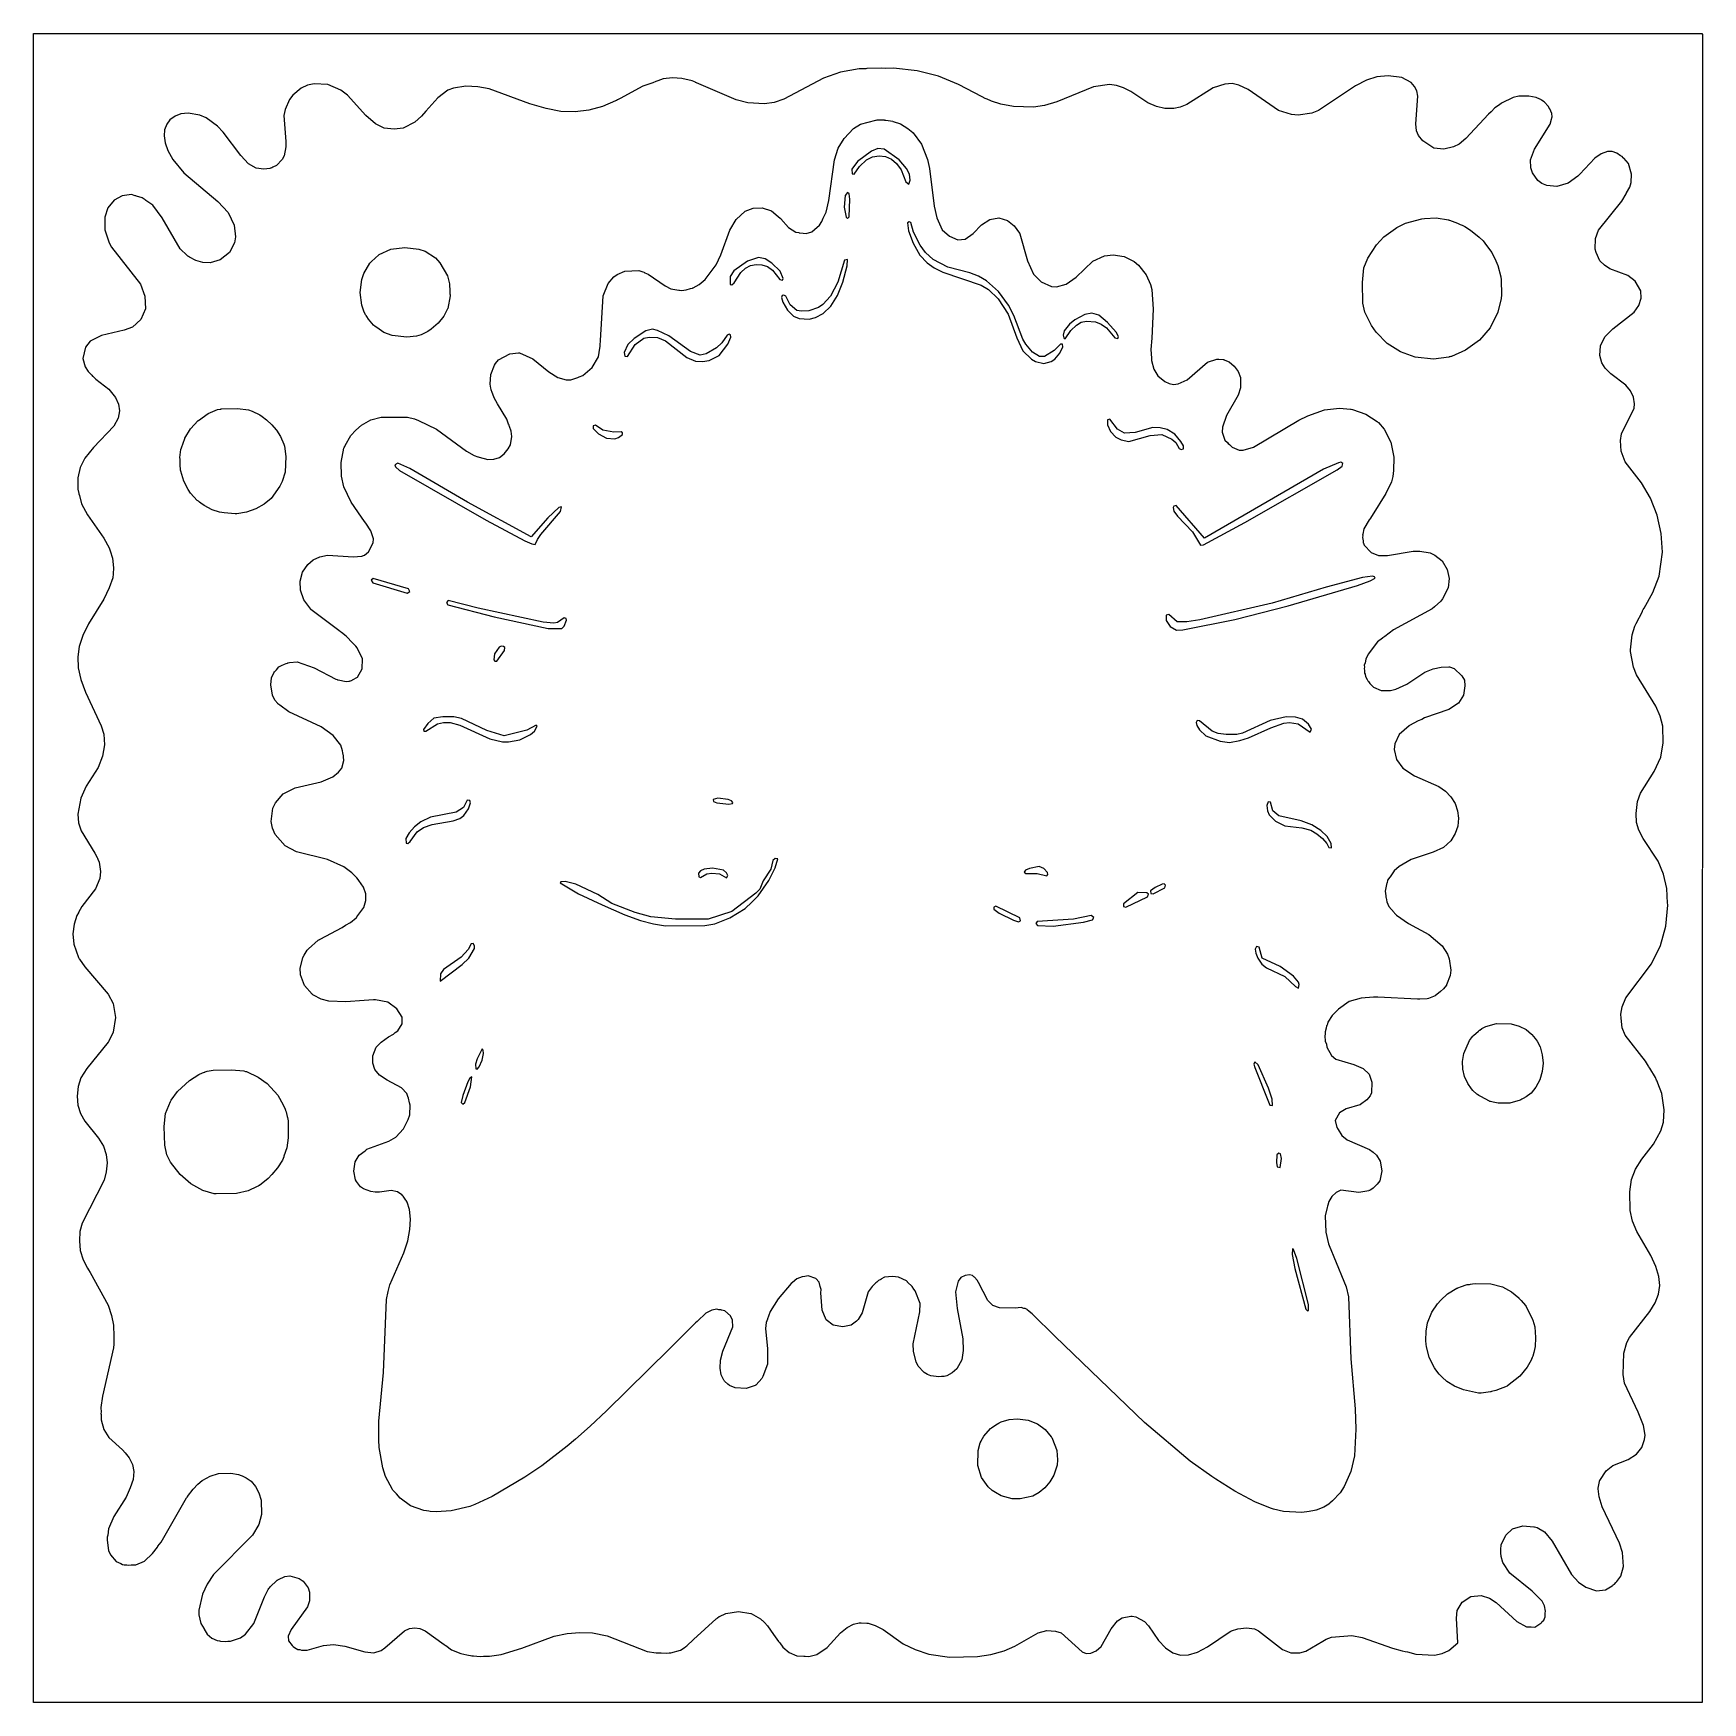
# Model space of a CAD drawing. Header units: millimetres. Extents: x 0 to 300, y 0 to 300.
import ezdxf

# ---------------------------------------------------------------- set-up
doc = ezdxf.new("R2010")
doc.units = ezdxf.units.MM
doc.layers.add('CUT', color=7, linetype='CONTINUOUS')

msp = doc.modelspace()

# ---------------------------------------------------------------- linework, layer by layer
at = {"layer": 'CUT'}
for points in [[(0, 0), (0, 299.9382), (299.8559, 299.9836), (300, 299.7807), (299.9382, 0)], [(200.3896, 13.8084), (202.2208, 11.1368), (203.4803, 9.8211), (204.7623, 8.9571), (206.1699, 8.5539), (207.6286, 8.5864), (209.2316, 9.0648), (211.0367, 10.0274), (215.0963, 12.7899), (215.1441, 12.8096), (215.1911, 12.8289), (215.2518, 12.8539), (215.3108, 12.8782), (216.4836, 13.2607), (218.0413, 13.4372), (219.4453, 13.2298), (220.2012, 12.9029), (224.491, 9.5549), (225.9718, 8.9257), (227.6353, 8.9273), (228.6971, 9.229), (231.733, 11.0421), (232.3689, 11.3751), (233.331, 11.76), (236.96, 12.0332), (238.8313, 11.7048), (244.2396, 9.7667), (246.0306, 9.3279), (246.5353, 9.1579), (246.9578, 9.1007), (248.481, 8.7276), (251.8271, 8.55), (253.1636, 8.8271), (254.3661, 9.3412), (256.0022, 10.755), (255.7461, 15.1675), (255.8733, 16.5408), (256.7664, 18.0506), (258.3164, 19.0443), (260.2007, 19.2318), (261.7114, 18.7924), (262.9159, 17.9767), (266.6224, 14.5856), (268.3681, 13.6372), (268.9433, 13.6157), (269.1188, 13.5905), (269.1947, 13.6063), (269.8357, 13.5822), (270.3707, 13.9204), (270.7645, 14.131), (270.8608, 14.2301), (270.9802, 14.3056), (271.1177, 14.4946), (271.4524, 14.839), (271.6768, 15.4028), (271.7033, 16.0486), (271.779, 16.4573), (271.5876, 17.3996), (271.1425, 18.2476), (269.3888, 20.0107), (265.35, 23.2596), (264.1144, 25.2069), (263.7671, 26.2382), (263.7403, 26.9256), (263.7393, 26.9507), (263.7322, 27.1318), (263.7161, 27.5453), (263.7658, 28.3581), (264.606, 30.1046), (265.8205, 31.2409), (267.6768, 31.7516), (269.6599, 31.606), (269.7086, 31.5955), (269.7747, 31.5812), (269.813, 31.573), (270.2868, 31.4707), (271.5754, 30.7067), (272.937, 29.0415), (276.4519, 23.0527), (277.6729, 21.6562), (279.0163, 20.7196), (280.944, 20.0843), (282.57, 20.2456), (283.736, 20.9998), (283.8775, 21.0657), (283.9537, 21.1406), (284.1579, 21.2727), (284.4073, 21.5861), (284.5242, 21.7009), (284.5703, 21.7909), (285.3053, 22.7148), (285.7702, 24.4431), (285.6217, 26.9849), (285.0511, 28.661), (281.948, 35.1618), (281.3874, 36.9608), (281.2434, 38.4413), (281.2418, 38.5471), (281.4647, 39.7415), (281.4706, 39.7652), (281.4807, 39.8064), (281.4958, 39.8677), (281.5101, 39.9259), (282.641, 41.6724), (283.8443, 42.623), (286.6407, 43.7139), (288.1041, 44.6229), (289.0682, 45.865), (289.4965, 47.0781), (289.5154, 47.125), (289.516, 47.1334), (289.575, 47.3005), (289.6551, 48.0642), (289.3667, 49.7717), (288.4166, 52.1868), (285.9435, 57.4092), (285.742, 58.9532), (285.8271, 62.7745), (286.3638, 64.7046), (286.8577, 65.636), (290.5036, 70.2757), (291.4937, 71.8462), (292.0636, 73.385), (292.2896, 74.9332), (292.1202, 76.5683), (291.5929, 78.3463), (290.6695, 80.3325), (288.1691, 84.6359), (287.3932, 86.5095), (286.9981, 88.4201), (286.91, 91.7935), (287.2161, 94.0074), (287.9081, 95.8592), (289.052, 97.6479), (291.1658, 100.3505), (292.4809, 102.7799), (292.9434, 104.3437), (293.0838, 106.5479), (292.6574, 109.4511), (291.9301, 111.3424), (291.8212, 111.7075), (291.7236, 111.8795), (291.5354, 112.3689), (290.5165, 114.0065), (290.3616, 114.2794), (290.2998, 114.3547), (289.7104, 115.302), (286.0714, 119.97), (285.5678, 121.2524), (285.3385, 122.9833), (285.3116, 123.7279), (285.5229, 125.064), (286.2275, 126.6487), (290.7962, 132.7742), (292.4488, 136.0736), (293.4055, 139.512), (293.7272, 143.3407), (293.7239, 143.3966), (293.7271, 143.4275), (293.7086, 143.6565), (293.551, 146.3315), (292.999, 148.9011), (292.0171, 151.2317), (289.3048, 155.3132), (288.5424, 156.7791), (288.1466, 158.1636), (288.0517, 159.7573), (288.2877, 161.9703), (288.855, 163.417), (291.3074, 167.3261), (292.5141, 169.8915), (292.9378, 172.5038), (292.8259, 175.4903), (292.3707, 177.2961), (291.5655, 179.0875), (288.1202, 184.6951), (287.5568, 186.0992), (287.0392, 188.8755), (287.0413, 188.9158), (287.0429, 188.9465), (287.0465, 189.0159), (287.056, 189.1978), (287.3501, 191.8968), (287.8372, 193.4252), (288.0524, 193.9309), (289.1777, 196.1107), (289.2214, 196.1955), (289.3417, 196.4284), (289.4869, 196.7097), (291.0808, 199.5024), (292.2186, 202.4252), (292.8197, 206.7502), (292.5608, 210.0918), (291.8383, 213.4235), (290.6547, 216.4319), (289.0064, 219.2128), (286.1004, 223.002), (285.3332, 224.874), (285.243, 226.8021), (285.4498, 228.0468), (287.6729, 232.6473), (287.7852, 233.4251), (287.5916, 234.6159), (287.0131, 235.7499), (286.1781, 236.7596), (283.4822, 238.8162), (282.5055, 239.8219), (281.8881, 240.7594), (281.5257, 242.116), (281.6207, 243.8056), (282.4328, 245.4504), (283.8434, 246.8897), (287.6854, 249.8538), (288.523, 251.0979), (288.9841, 252.3885), (288.872, 253.6903), (287.8844, 255.4799), (286.5625, 256.4822), (283.3395, 257.7001), (282.3659, 258.338), (281.5531, 259.1295), (280.8604, 260.6155), (280.683, 261.2115), (280.7364, 263.1437), (281.2793, 264.6126), (285.4952, 269.8445), (286.2448, 271.1762), (286.3029, 271.2673), (286.3198, 271.3094), (286.9132, 272.3637), (287.1513, 273.1795), (287.2301, 274.6625), (286.6563, 276.6047), (285.8331, 277.546), (285.7434, 277.6099), (285.5276, 277.8507), (285.2378, 277.9699), (284.5806, 278.438), (283.7453, 278.7544), (282.9162, 278.7421), (281.7807, 278.347), (280.6182, 277.5704), (277.9055, 274.6754), (277.5676, 274.324), (275.8485, 273.0424), (273.8265, 272.4839), (271.9943, 272.6318), (271.1032, 273.0242), (270.3929, 273.5291), (269.441, 274.9269), (269.1527, 275.8423), (269.0652, 277.2462), (269.7834, 279.1643), (272.5793, 283.673), (272.7645, 284.3116), (272.7885, 284.3765), (272.7894, 284.3976), (272.9682, 285.0139), (272.9052, 285.5902), (272.5128, 286.4134), (272.5072, 286.4311), (272.499, 286.4425), (272.3206, 286.8167), (271.5472, 287.7029), (271.0397, 287.9808), (270.9046, 288.0819), (270.7182, 288.1568), (270.1138, 288.4877), (268.7681, 288.7255), (266.9608, 288.6979), (265.9294, 288.4743), (263.8422, 287.461), (263.4928, 287.1632), (262.6491, 286.6177), (261.9931, 285.8848), (261.5245, 285.4854), (257.4591, 281.0699), (256.2717, 280.0703), (255.2145, 279.6082), (253.5102, 279.189), (251.697, 279.3744), (249.7019, 280.6999), (248.9434, 281.6349), (248.5521, 282.4813), (248.4311, 283.7108), (248.8371, 288.7104), (248.6477, 289.6353), (248.2293, 290.4522), (247.6102, 291.1447), (245.9529, 292.0515), (243.484, 292.3801), (241.464, 292.1763), (239.6045, 291.6003), (237.593, 290.5346), (230.9908, 286.1229), (229.7393, 285.6537), (227.3375, 285.301), (226.1377, 285.3967), (223.7693, 286.1541), (218.326, 289.8704), (216.6383, 290.6883), (215.4618, 290.9482), (214.1157, 290.8848), (212.0221, 290.2134), (207.318, 287.2058), (206.1208, 286.7231), (204.9355, 286.5043), (203.3569, 286.5049), (201.8507, 286.8412), (200.2998, 287.5307), (197.2296, 289.5582), (195.9151, 290.2188), (194.6635, 290.6291), (193.3865, 290.7991), (190.5358, 290.3645), (183.921, 287.7109), (181.7171, 286.9995), (179.7199, 286.7345), (176.1265, 286.854), (173.8958, 287.2355), (172.1858, 287.7823), (172.0528, 287.8443), (171.4198, 288.1396), (171.0594, 288.3077), (170.5311, 288.5542), (166.2788, 290.7713), (162.6456, 292.3094), (158.8111, 293.2605), (154.5998, 293.7286), (153.1275, 293.701), (152.4701, 293.7566), (149.7913, 293.6673), (149.6156, 293.6353), (148.4279, 293.6131), (145.0316, 292.9984), (142.0216, 291.9537), (134.8776, 288.1325), (133.1103, 287.5844), (131.3868, 287.3489), (128.4188, 287.4955), (126.3301, 288.0582), (119.1504, 291.1265), (119.0184, 291.1871), (118.9959, 291.1925), (118.3708, 291.4596), (116.5465, 291.8884), (114.8603, 291.9992), (113.2034, 291.8043), (112.2097, 291.4438), (111.8928, 291.3629), (111.31, 291.1175), (109.552, 290.4798), (105.4586, 288.2716), (105.0867, 288.0785), (104.9788, 288.0225), (104.8035, 287.9314), (104.632, 287.8424), (102.2789, 286.8443), (99.8223, 286.189), (97.3652, 285.8864), (94.8167, 285.9752), (92.147, 286.4731), (89.1978, 287.307), (81.9294, 290.0422), (79.8749, 290.3921), (77.7065, 290.4776), (75.528, 290.1433), (74.5059, 289.7496), (72.6686, 288.4122), (70.5323, 285.9762), (69.7522, 285.1302), (68.5565, 284.0154), (66.4755, 282.9745), (64.831, 282.7845), (63.0376, 282.9668), (61.46, 283.7134), (59.7599, 285.2086), (56.4447, 288.874), (55.2814, 289.7673), (52.9159, 290.7769), (50.4766, 290.9467), (49.2888, 290.6643), (48.1238, 290.1344), (46.6208, 288.9043), (46.0054, 288.09), (45.2217, 286.28), (45.0395, 285.1999), (45.3919, 280.5575), (45.3881, 279.5869), (45.0543, 277.9997), (44.6974, 277.3263), (43.6757, 276.227), (43.0454, 275.9143), (42.8675, 275.8421), (42.6587, 275.7573), (42.6113, 275.738), (42.5045, 275.6946), (41.4315, 275.5574), (40.0579, 275.7816), (38.6411, 276.5407), (37.2673, 278.0597), (34.1278, 282.2521), (33.0834, 283.3215), (31.0284, 284.7857), (29.9207, 285.2916), (27.84, 285.648), (26.5034, 285.5067), (25.4617, 285.1241), (24.5508, 284.4377), (23.9713, 283.6628), (23.5876, 282.6631), (23.4802, 281.5495), (23.6681, 280.3328), (24.1695, 278.9314), (25.0828, 277.31), (27.0314, 274.9024), (33.1449, 269.7518), (34.9786, 267.8199), (36.0847, 265.5248), (36.3203, 263.4045), (36.1276, 262.3384), (35.2193, 260.5929), (33.5857, 259.2729), (31.7436, 258.7308), (30.4597, 258.7983), (29.1724, 259.179), (28.0363, 259.7503), (27.8939, 259.8606), (27.8909, 259.863), (27.7581, 259.9659), (27.6263, 260.068), (26.3699, 261.2789), (23.1424, 266.8521), (21.4527, 269.1066), (20.2297, 269.9681), (20.1631, 270.0291), (20.1092, 270.0529), (19.56, 270.4398), (18.5442, 270.7437), (18.4085, 270.8036), (18.3166, 270.8118), (17.6562, 271.0094), (15.9312, 270.8143), (14.5107, 270.0024), (13.3913, 268.6376), (12.8153, 266.9297), (12.8288, 265.7603), (12.8267, 265.7349), (12.8293, 265.7164), (12.8412, 264.6836), (13.5987, 262.3599), (14.0358, 261.5915), (19.2727, 254.8992), (20.0497, 252.7326), (20.162, 250.4618), (19.3394, 248.5488), (17.8357, 247.1989), (16.3172, 246.6214), (12.2483, 245.7111), (10.2077, 244.6469), (9.3892, 243.6153), (8.9071, 241.5327), (9.3062, 240.0503), (9.8202, 239.2321), (10.4881, 238.5649), (10.6358, 238.392), (10.7502, 238.3031), (11.2399, 237.8139), (13.5365, 236.0745), (14.7705, 234.5753), (15.2772, 233.3786), (15.4857, 232.1371), (15.2381, 230.8042), (14.4319, 229.3945), (10.7978, 225.5461), (9.2661, 223.6626), (8.4036, 221.995), (7.9981, 220.115), (7.9983, 218.0573), (8.192, 217.2992), (8.1949, 217.2637), (8.2899, 216.9157), (8.673, 215.4159), (9.7019, 213.4438), (12.6328, 209.266), (13.6007, 207.5058), (13.8018, 206.962), (14.2313, 205.7015), (14.4032, 203.9407), (14.3329, 202.8431), (14.2517, 202.1565), (13.6451, 200.3133), (12.6687, 198.3066), (9.9091, 193.8624), (8.8589, 191.7629), (8.2262, 189.806), (7.9712, 187.947), (8.0543, 185.9613), (8.5509, 183.8634), (9.3902, 181.6096), (12.1694, 175.5501), (12.6474, 174.0385), (12.7648, 172.1318), (12.4099, 170.0903), (11.6392, 168.0656), (9.5114, 164.7164), (8.518, 162.5321), (7.9969, 159.643), (8.1352, 158.1311), (8.5719, 156.6758), (11.0567, 152.6824), (11.4357, 151.9001), (11.5032, 151.761), (11.6022, 151.5567), (11.8473, 151.0507), (12.0618, 149.3446), (11.9449, 148.1063), (11.1457, 146.2772), (8.7282, 143.0445), (8.119, 141.9672), (8.1106, 141.9563), (8.1069, 141.9458), (7.8369, 141.4685), (7.3209, 139.8731), (7.1181, 138.1538), (7.2652, 136.3208), (8.0788, 133.9044), (8.2242, 133.688), (8.2361, 133.6535), (8.288, 133.593), (9.2171, 132.2097), (13.441, 127.3342), (14.3404, 125.6398), (14.7825, 123.1043), (14.3407, 120.4874), (13.4999, 118.7634), (13.4622, 118.7047), (13.4567, 118.6961), (13.4545, 118.6927), (13.443, 118.6748), (9.6017, 113.9507), (8.5499, 112.2827), (8.0235, 110.7288), (7.8493, 109.0153), (7.9951, 107.3583), (8.4541, 105.8808), (9.2549, 104.4864), (11.7235, 101.4382), (12.5868, 100.0136), (13.0824, 98.5089), (13.2315, 97.0029), (13.1104, 95.4055), (12.7145, 93.8696), (8.7491, 86.1509), (8.376, 84.6396), (8.2593, 83.0115), (8.4083, 81.2723), (8.9212, 79.603), (9.7521, 78.0977), (9.8948, 77.8035), (10.2039, 77.2793), (13.4409, 71.4153), (14.0663, 69.5786), (14.4065, 67.8225), (14.4301, 65.7945), (14.435, 65.3764), (14.4411, 64.8519), (14.4462, 64.4139), (14.3986, 63.776), (12.4095, 55.0888), (12.1497, 53.0566), (12.1629, 52.169), (12.1503, 51.9623), (12.1686, 51.7857), (12.1832, 50.8003), (12.6326, 49.0702), (13.5457, 47.6257), (16.0149, 45.4117), (16.5029, 44.9013), (17.2093, 44.0058), (17.7897, 42.81), (18.0306, 41.5147), (17.9102, 40.1079), (17.4221, 38.5866), (16.6486, 36.9274), (14.4606, 33.4255), (13.5138, 31.2387), (13.3524, 30.0652), (13.2637, 29.7133), (13.28, 29.5382), (13.2354, 29.2139), (13.5086, 27.345), (13.8525, 26.5316), (14.878, 25.3672), (15.7428, 24.9847), (16.043, 24.84), (16.0822, 24.8347), (16.3148, 24.7318), (16.7858, 24.738), (17.1733, 24.6848), (17.5921, 24.7486), (18.4007, 24.7591), (19.9546, 25.4366), (21.4244, 26.8156), (22.29, 27.9594), (22.3549, 28.0295), (22.3932, 28.0958), (22.9396, 28.8178), (27.5389, 36.8007), (27.6362, 36.9409), (27.6722, 36.9928), (27.6833, 37.0088), (27.7072, 37.0431), (28.7322, 38.3847), (29.537, 39.238), (30.3625, 39.9069), (30.48, 39.9849), (31.7874, 40.704), (33.2854, 41.1484), (35.5149, 41.2645), (36.8728, 40.9935), (37.3206, 40.8141), (37.3316, 40.8091), (37.3568, 40.7976), (37.4968, 40.734), (38.2462, 40.3937), (39.1136, 39.7824), (39.9125, 38.8328), (40.518, 37.7123), (40.9107, 36.3832), (41.001, 33.8348), (40.517, 31.9901), (39.3621, 30.1188), (32.3852, 23.0193), (31.2071, 21.2688), (30.3908, 19.5171), (29.7367, 16.6437), (29.7424, 15.759), (30.0938, 14.2171), (30.6792, 13.2469), (30.7079, 13.1955), (30.7137, 13.1897), (31.2526, 12.2966), (32.043, 11.5914), (33.0365, 11.1497), (33.432, 11.128), (33.6446, 11.0232), (34.6063, 10.9544), (34.9354, 11.0454), (35.4495, 11.0171), (37.2506, 11.6347), (38.1338, 12.3022), (39.5961, 14.2013), (41.5331, 19.038), (42.2122, 20.3137), (42.3401, 20.489), (42.4374, 20.6223), (42.4435, 20.6308), (42.5538, 20.7819), (43.7357, 21.9334), (43.8141, 21.9816), (43.8504, 22.004), (43.9045, 22.0373), (44.0745, 22.142), (45.193, 22.6408), (46.1077, 22.8016), (47.795, 22.3228), (48.4822, 21.8403), (49.3666, 20.6293), (49.6317, 19.8756), (49.6308, 18.311), (49.2705, 17.2212), (46.333, 13.1561), (45.7708, 11.9682), (45.8583, 11.0949), (46.481, 10.2393), (46.6352, 10.1323), (46.6676, 10.0855), (47.1177, 9.7974), (47.2359, 9.7154), (47.2551, 9.7095), (47.5285, 9.5346), (47.8677, 9.5213), (48.1678, 9.4291), (49.2217, 9.4334), (52.117, 10.2694), (53.9332, 10.4219), (55.9754, 10.1242), (59.5826, 9.1288), (61.2164, 8.9705), (62.4879, 9.3612), (63.1854, 9.8174), (66.7, 12.8814), (67.6131, 13.3078), (68.5443, 13.4662), (69.4804, 13.3086), (70.419, 12.8849), (73.7989, 10.4731), (73.9993, 10.3144), (74.1317, 10.2357), (75.1422, 9.5146), (76.8282, 8.8404), (77.9262, 8.6147), (78.215, 8.5228), (78.5615, 8.4841), (78.8185, 8.4312), (79.1046, 8.4234), (80.3125, 8.2885), (80.9041, 8.3743), (81.962, 8.3454), (84.0426, 8.6609), (87.7607, 9.7921), (93.5879, 11.9389), (95.9139, 12.4396), (98.1866, 12.6178), (100.4624, 12.5281), (103.1416, 12.0272), (110.3363, 9.1831), (111.9251, 8.9305), (112.835, 8.9394), (113.7796, 8.873), (114.2636, 8.9532), (114.5914, 8.9564), (116.2771, 9.4533), (117.1504, 9.9892), (117.2642, 10.0927), (117.4385, 10.1977), (118.6516, 11.3544), (122.7167, 15.051), (122.8422, 15.1448), (122.9749, 15.244), (123.263, 15.4593), (123.2842, 15.4752), (124.4385, 16.0086), (126.7549, 16.3927), (128.9592, 16.0214), (128.9675, 16.0174), (128.9693, 16.0165), (128.9751, 16.0136), (128.9884, 16.0071), (130.6997, 15.033), (130.7937, 14.948), (130.906, 14.8465), (131.0123, 14.7504), (131.3809, 14.4173), (131.9573, 13.7736), (133.0376, 12.2651), (133.913, 10.9652), (134.1313, 10.7378), (134.6839, 9.9661), (135.8357, 9.0045), (137.1798, 8.4233), (138.4805, 8.3421), (138.5888, 8.3205), (138.7079, 8.3279), (139.3812, 8.2859), (140.821, 8.6409), (142.6755, 9.8903), (145.0844, 12.5605), (146.2322, 13.4744), (147.4013, 14.0943), (148.4382, 14.3215), (148.4397, 14.3217), (148.443, 14.3221), (148.4617, 14.3246), (148.7793, 14.3663), (149.777, 14.2944), (150.0306, 14.2564), (151.2785, 13.8603), (152.7129, 13.1136), (156.2926, 10.5928), (158.4909, 9.5367), (160.9225, 8.7245), (164.6521, 8.1409), (169.6944, 8.2862), (172.0874, 8.6367), (174.4827, 9.3013), (176.3764, 10.1623), (180.5546, 12.5583), (182.1354, 12.9404), (183.6904, 12.8526), (184.6932, 12.516), (188.4756, 9.1061), (189.2303, 8.8456), (190.0482, 8.9074), (190.9957, 9.2814), (191.9055, 10.1107), (193.7108, 13.2472), (194.8475, 14.715), (195.677, 15.2443), (197.2173, 15.565), (197.2561, 15.5602), (197.4227, 15.5395), (197.4514, 15.536), (197.4671, 15.534), (198.138, 15.4069), (199.6739, 14.5583)], [(67.0495, 90.1661), (66.9545, 90.2951), (66.4843, 91.0094), (66.3563, 91.1076), (66.2183, 91.2952), (66.0276, 91.3601), (65.4283, 91.8204), (64.3151, 92.0256), (62.2132, 91.7392), (61.4347, 91.7336), (60.642, 91.8593), (59.3109, 92.3231), (58.7875, 92.7013), (58.0665, 93.6288), (57.9162, 93.9535), (57.5846, 95.4808), (57.8299, 97.16), (58.539, 98.3948), (59.6065, 99.1901), (59.8108, 99.3423), (59.8393, 99.3636), (59.8594, 99.3785), (59.9536, 99.4456), (63.8554, 100.8721), (65.1418, 101.638), (66.5022, 103.1162), (67.3766, 104.7665), (67.6289, 105.6511), (67.7368, 107.3463), (67.603, 107.7926), (67.4069, 108.6437), (67.2675, 108.9115), (67.1062, 109.4494), (66.1639, 110.5129), (63.5877, 111.8422), (62.2008, 112.785), (61.3613, 113.75), (60.9784, 114.9434), (60.9854, 116.2251), (61.6025, 117.7844), (62.4776, 118.6881), (63.8474, 119.6233), (64.7255, 120.1493), (65.0099, 120.417), (65.4829, 120.74), (66.2846, 121.9895), (66.2646, 123.1965), (65.3433, 124.6831), (63.7305, 125.9089), (61.4593, 126.2906), (61.2273, 126.2766), (61.1378, 126.2913), (59.4792, 126.1707), (56.1567, 125.9694), (53.1181, 126.0636), (51.7295, 126.4014), (50.3158, 127.1484), (50.2179, 127.2235), (50.2019, 127.2359), (50.1753, 127.2562), (50.0847, 127.3259), (48.7343, 128.8573), (48.0303, 130.8127), (48.0258, 130.8581), (48.0246, 130.8712), (48.0242, 130.8747), (48.0194, 130.9241), (47.958, 131.9557), (48.4533, 133.8991), (48.6622, 134.3252), (49.2082, 135.2049), (49.4162, 135.456), (51.2039, 137.0255), (51.275, 137.0647), (51.336, 137.0983), (51.4149, 137.1418), (51.5172, 137.1982), (55.4813, 139.3041), (56.1196, 139.736), (56.991, 140.2165), (58.0078, 141.0137), (58.0505, 141.0427), (58.0581, 141.0532), (58.0641, 141.0579), (58.1543, 141.1866), (59.3955, 142.9079), (59.7482, 144.1572), (59.7507, 145.3634), (59.3189, 146.5633), (58.5037, 147.7657), (58.3753, 147.9056), (58.16, 148.2184), (57.7564, 148.5804), (57.2588, 149.123), (55.7698, 150.2184), (52.8602, 151.49), (47.2624, 152.9083), (45.2478, 153.971), (45.2304, 153.9857), (45.2302, 153.9858), (45.2291, 153.9868), (45.2267, 153.9888), (43.4702, 155.9961), (42.9578, 157.1524), (42.7498, 158.343), (43.0348, 160.7165), (43.4953, 161.7157), (44.8791, 163.3028), (47.0594, 164.4226), (51.6959, 165.4803), (53.8226, 166.374), (54.8586, 167.2031), (55.4097, 167.943), (55.7993, 169.3092), (55.7156, 169.9743), (55.7382, 170.1516), (55.6241, 170.7007), (55.5775, 171.0713), (55.2316, 172.0571), (53.8845, 173.7979), (51.7282, 175.3724), (45.915, 178.0512), (44.2669, 179.2795), (44.1316, 179.3804), (43.9536, 179.513), (43.9374, 179.5251), (43.4183, 180.1421), (42.9569, 181.0348), (42.6627, 182.8859), (42.8092, 184.1501), (43.1933, 185.0703), (43.3493, 185.2433), (43.4111, 185.3119), (43.6674, 185.5963), (44.138, 186.1185), (44.4567, 186.303), (44.4633, 186.3066), (44.4815, 186.3164), (44.5636, 186.3605), (45.1039, 186.6509), (45.414, 186.7577), (45.6831, 186.8276), (45.7323, 186.8404), (45.7618, 186.8481), (46.0203, 186.9153), (47.4273, 187.0181), (50.4675, 185.9811), (54.3597, 183.9052), (54.5986, 183.8544), (54.6404, 183.8312), (54.7966, 183.8123), (56.2002, 183.5138), (56.6748, 183.5844), (56.8021, 183.569), (56.9421, 183.6242), (57.0225, 183.6361), (57.1594, 183.7099), (57.3127, 183.7703), (57.3734, 183.8251), (58.2398, 184.2917), (59.0905, 185.7759), (59.1316, 187.5699), (58.1861, 189.5525), (57.9223, 189.8346), (57.8435, 189.9802), (57.391, 190.4028), (56.2349, 191.6391), (55.3515, 192.3076), (55.1964, 192.4525), (54.8754, 192.6679), (49.8841, 196.4447), (49.8344, 196.5081), (48.5855, 198.1751), (47.9862, 199.9435), (47.9613, 201.5131), (48.3951, 203.1857), (49.3003, 204.5382), (50.2971, 205.3746), (51.4697, 205.9423), (52.8787, 206.1864), (57.5455, 205.8942), (58.9502, 206.0403), (59.0804, 206.0347), (59.1497, 206.1038), (59.5031, 206.2239), (60.2199, 206.797), (61.0814, 208.4513), (61.1148, 209.1667), (60.6641, 210.5892), (59.7357, 211.9345), (59.5318, 212.2819), (58.9734, 213.0392), (57.1169, 215.7295), (55.8053, 218.5086), (55.3898, 220.4199), (55.3018, 222.848), (55.8176, 225.4171), (55.8801, 225.5504), (55.9803, 225.764), (56.0213, 225.8515), (56.0542, 225.9217), (57.0586, 227.7392), (57.9217, 228.697), (58.9617, 229.5578), (60.6362, 230.5147), (62.502, 231.0297), (67.2151, 231.0299), (68.4662, 230.7135), (69.2398, 230.4378), (72.436, 228.8396), (77.8211, 224.9197), (79.2171, 224.1053), (79.9038, 223.9081), (79.9635, 223.877), (80.1038, 223.8506), (81.6864, 223.3961), (82.7542, 223.4497), (83.755, 223.7932), (84.6107, 224.4052), (85.3495, 225.2965), (85.7298, 226.0265), (85.9658, 227.566), (85.845, 228.5267), (85.5509, 229.3421), (85.5073, 229.5604), (85.4011, 229.7576), (85.0885, 230.6242), (83.4238, 233.4278), (82.8425, 234.5069), (82.3928, 235.6149), (82.3576, 235.7208), (82.2943, 235.9115), (82.2772, 235.9631), (82.1936, 236.2146), (82.0765, 236.9147), (82.1997, 238.6522), (82.862, 240.3794), (83.0307, 240.6296), (83.5655, 241.2884), (85.6236, 242.4235), (87.2096, 242.5751), (87.3055, 242.5655), (87.3153, 242.5645), (87.3164, 242.5644), (87.3535, 242.5606), (89.7544, 241.4946), (92.6148, 239.1669), (94.2827, 238.1118), (95.7792, 237.7093), (96.5993, 237.7312), (97.8696, 238.1685), (97.9976, 238.198), (98.0604, 238.2341), (98.7624, 238.4758), (100.4555, 239.9474), (101.551, 241.878), (101.8302, 243.4364), (101.8482, 243.7409), (101.8879, 243.9359), (101.9094, 244.7794), (102.3844, 252.8406), (103.3131, 255.025), (104.3458, 256.2153), (104.9335, 256.6726), (106.2897, 257.242), (108.808, 257.391), (109.5551, 257.14), (109.7447, 257.0529), (109.7898, 257.0322), (109.9155, 256.9745), (110.5184, 256.6975), (113.5215, 254.59), (114.539, 254.0687), (116.0298, 253.8263), (116.1516, 253.8319), (116.4376, 253.769), (116.9119, 253.8664), (117.3085, 253.8845), (118.1075, 254.112), (118.4348, 254.1792), (118.5279, 254.2317), (118.5596, 254.2407), (119.6805, 254.8446), (120.7628, 255.755), (122.7052, 258.4076), (123.563, 260.2093), (125.1732, 264.6255), (126.294, 266.5436), (127.9197, 268.0288), (129.335, 268.5927), (131.0053, 268.6584), (132.6636, 268.1049), (133.865, 267.0924), (134.2403, 266.753), (134.2761, 266.7207), (134.3057, 266.694), (134.3172, 266.6836), (135.7285, 265.1118), (137.0545, 264.2588), (137.5536, 264.1903), (137.6295, 264.1467), (138.3678, 264.0786), (138.8833, 264.0078), (139.9327, 264.3374), (140.3597, 264.7472), (141.2678, 265.5181), (141.7179, 266.1543), (141.9403, 266.7483), (142.5069, 267.8558), (142.9714, 269.9367), (143.9736, 277.2578), (144.6495, 279.3453), (145.6941, 281.1148), (147.3891, 282.9054), (148.681, 283.6929), (151.3842, 284.4083), (151.3867, 284.4085), (151.3984, 284.4096), (151.4589, 284.4152), (151.634, 284.4314), (152.8329, 284.4316), (152.9392, 284.4211), (152.9582, 284.4192), (152.9821, 284.4168), (153.1777, 284.3974), (154.4496, 284.187), (154.4773, 284.1784), (154.4913, 284.1741), (154.5129, 284.1674), (154.5217, 284.1647), (155.8513, 283.7102), (157.1618, 282.9157), (158.0698, 282.1484), (158.0733, 282.1452), (158.0755, 282.1432), (158.0791, 282.1399), (158.0972, 282.1236), (159.5866, 280.0577), (160.6696, 277.3353), (161.0573, 275.674), (161.88, 268.96), (162.347, 266.8312), (163.3422, 264.6877), (164.6323, 263.5161), (166.12, 262.8663), (167.4674, 263.018), (168.9142, 263.9934), (170.391, 265.5797), (171.8872, 266.5636), (173.5077, 266.8162), (175.0632, 266.3644), (176.2885, 265.3979), (177.2383, 264.0795), (177.2734, 263.9956), (177.2738, 263.9947), (177.2748, 263.9923), (177.2858, 263.9661), (178.6726, 259.1146), (179.7689, 256.7283), (181.102, 255.3139), (182.9796, 254.4901), (183.8667, 254.4189), (185.6366, 254.9051), (187.4405, 256.1842), (190.3894, 259.0414), (192.5047, 260.0166), (194.0388, 260.2034), (196.0126, 259.8774), (197.8234, 258.9795), (198.6103, 258.3196), (199.9948, 256.5667), (200.7828, 254.8742), (201.0067, 253.9508), (201.2408, 250.4061), (200.9836, 245.2017), (200.8611, 243.1441), (200.9353, 241.6035), (200.946, 241.1952), (201.3412, 239.6559), (202.1168, 238.4584), (203.3529, 237.4092), (204.1349, 237.0627), (204.9272, 236.8888), (205.737, 236.978), (207.3677, 237.7365), (210.9988, 240.8771), (212.6693, 241.4463), (213.0616, 241.4438), (213.8709, 241.3609), (213.9676, 241.328), (214.0537, 241.2987), (214.0664, 241.2944), (214.1552, 241.2641), (214.9, 240.9313), (215.8157, 240.1799), (216.5006, 239.2091), (216.9244, 238.1573), (216.9442, 236.3136), (216.5148, 234.9828), (214.4073, 231.3189), (213.7026, 229.2284), (213.6599, 228.3257), (214.1233, 226.8834), (214.5892, 226.4393), (214.7168, 226.2695), (214.9437, 226.1014), (215.4232, 225.6444), (216.7214, 225.105), (217.4463, 225.0894), (219.3014, 225.6483), (227.4532, 230.483), (229.0561, 231.2824), (232.0266, 232.3164), (234.7162, 232.6378), (236.7294, 232.4699), (236.7532, 232.4652), (236.7776, 232.4604), (236.8152, 232.4529), (237.1, 232.3966), (239.4951, 231.5302), (241.493, 230.2546), (241.6414, 230.125), (241.6594, 230.1092), (241.6883, 230.084), (241.7302, 230.0474), (242.7654, 228.8759), (243.9881, 226.5338), (244.4889, 223.8492), (244.465, 221.3589), (244.4025, 220.9271), (244.4005, 220.9136), (244.3935, 220.8655), (244.3185, 220.3479), (244.0651, 219.3873), (243.0913, 217.2922), (240.6178, 213.3668), (240.1775, 212.6973), (240.0954, 212.5379), (239.1053, 210.9666), (238.9399, 209.9578), (238.898, 209.8133), (238.9041, 209.7398), (238.8445, 209.3767), (238.9842, 208.7766), (239.0116, 208.4462), (239.0813, 208.3593), (239.1667, 207.9922), (240.4172, 206.7), (241.7216, 206.1792), (243.3469, 206.1302), (248.0006, 206.9179), (249.148, 206.9438), (251.0472, 206.614), (251.8988, 206.2312), (253.1968, 205.1692), (254.1101, 203.6317), (254.4677, 202.034), (254.262, 200.36), (253.2263, 198.337), (252.9369, 197.9376), (252.9265, 197.9233), (251.8159, 196.9043), (251.3894, 196.5742), (244.4673, 192.7693), (242.8676, 191.594), (242.5232, 191.3713), (242.4426, 191.2817), (241.5418, 190.6199), (239.8652, 188.4229), (239.4666, 187.5277), (239.3475, 186.871), (239.1923, 186.4189), (239.2043, 186.0809), (239.1658, 185.8685), (239.2257, 185.4797), (239.2423, 185.0115), (239.3292, 184.807), (239.3877, 184.4275), (239.7224, 183.882), (239.8199, 183.6527), (239.969, 183.4803), (240.1795, 183.1372), (240.8516, 182.4746), (242.2316, 181.8619), (243.8872, 181.8638), (244.878, 182.1306), (246.84, 183.0555), (250.0475, 185.1581), (251.5519, 185.7775), (253.0179, 186.1123), (254.3833, 186.1408), (254.4913, 186.1246), (254.4915, 186.1246), (254.4949, 186.1241), (254.499, 186.1235), (255.3545, 185.8521), (256.7218, 184.5558), (257.1788, 183.7444), (257.2767, 182.752), (257.0096, 181.0302), (256.0989, 179.6051), (254.4137, 178.5052), (250.0458, 176.9506), (249.5094, 176.6843), (248.877, 176.4661), (247.3356, 175.6123), (247.3161, 175.5953), (247.2444, 175.5597), (245.4493, 174.0023), (244.6776, 172.3271), (244.5822, 171.3154), (244.9722, 169.4891), (246.1512, 167.9165), (248.2292, 166.5336), (252.6083, 164.6638), (253.8117, 163.7916), (254.776, 162.7667), (255.5136, 161.5575), (255.9546, 160.2886), (256.133, 158.9626), (255.9847, 157.5326), (255.5428, 156.2014), (254.7247, 154.8583), (254.1072, 154.2885), (253.4114, 153.7), (251.5679, 152.8111), (247.6134, 151.5474), (245.4418, 150.2816), (244.5892, 149.5076), (243.9465, 148.589), (243.8175, 148.4232), (243.7872, 148.3613), (243.383, 147.7836), (243.2813, 147.3284), (243.2732, 147.3118), (243.2076, 146.9987), (242.9422, 145.8109), (243.0743, 144.9804), (243.0899, 144.7565), (243.1281, 144.642), (243.2411, 143.9316), (243.6248, 143.0913), (244.5659, 142.0001), (244.6506, 141.88), (244.7029, 141.8413), (244.9858, 141.5133), (247.1541, 140.0329), (250.8162, 138.0507), (253.2066, 135.9781), (254.1443, 134.4839), (254.46, 133.6401), (254.7308, 131.6437), (254.6043, 130.6483), (253.9875, 128.9751), (253.9808, 128.9607), (253.4525, 128.2492), (253.4514, 128.2484), (253.4505, 128.2476), (252.8806, 127.7825), (251.9232, 127.0329), (250.7242, 126.5217), (250.4989, 126.4909), (249.1743, 126.4083), (248.7296, 126.4285), (241.6261, 126.7885), (241.3631, 126.7631), (240.8209, 126.7877), (238.6118, 126.6107), (236.5009, 125.9739), (234.5398, 124.597), (233.4299, 123.4575), (232.6494, 122.3118), (232.4939, 121.7446), (232.4149, 121.599), (232.3494, 121.2174), (232.1714, 120.568), (232.1594, 120.1105), (232.1157, 119.8558), (232.1712, 118.8986), (232.3782, 118.3127), (232.4736, 117.7955), (233.3049, 116.2721), (234.0554, 115.6614), (237.3347, 114.6695), (239.0077, 113.9494), (240.0681, 112.918), (240.5401, 111.5208), (240.5078, 109.5831), (240.2399, 109.0524), (239.6652, 108.3098), (238.4932, 107.464), (238.4805, 107.4575), (238.4688, 107.4514), (238.4539, 107.4438), (238.4192, 107.426), (235.9304, 106.7393), (234.7608, 106.0002), (233.9786, 104.6406), (234.2849, 103.3634), (234.442, 103.1054), (234.446, 103.0795), (234.4998, 103.0107), (235.1708, 101.9092), (236.1254, 101.1148), (240.1445, 99.3977), (240.8151, 98.9507), (241.3796, 98.3601), (242.0478, 97.2824), (242.3518, 95.5735), (241.9929, 93.7808), (241.5138, 93.1697), (241.0923, 92.7542), (240.9599, 92.6236), (240.8892, 92.5539), (240.7891, 92.4551), (240.3537, 92.1679), (240.1033, 92.0456), (240.089, 92.0386), (240.0361, 92.0128), (239.9957, 91.9931), (238.2442, 91.7044), (235.0012, 92.0812), (234.1201, 91.6456), (233.3736, 90.9542), (232.8051, 90.0292), (232.6421, 89.3764), (232.5683, 89.2276), (232.5381, 88.9601), (232.1725, 87.4967), (232.2837, 84.5296), (232.7724, 82.4498), (233.442, 80.8184), (233.4764, 80.7166), (233.7231, 80.1336), (235.9327, 74.7507), (236.3845, 72.9023), (236.765, 61.8095), (237.5833, 52.8103), (237.7013, 49.1391), (237.4376, 44.348), (236.7782, 41.5607), (235.607, 38.8663), (234.8341, 37.7013), (233.464, 36.2569), (232.9874, 35.822), (232.8719, 35.7166), (232.8482, 35.695), (232.8383, 35.6859), (231.9457, 35.1235), (230.5491, 34.5999), (230.5322, 34.5962), (230.491, 34.5873), (230.2566, 34.5364), (229.311, 34.3314), (227.9734, 34.1747), (224.6876, 34.3508), (222.8661, 34.7652), (222.3603, 34.9405), (219.5149, 36.1008), (215.9421, 38.0044), (212.5209, 40.1647), (211.8203, 40.6251), (207.9231, 43.4089), (199.7167, 50.3553), (183.6182, 65.81), (179.518, 69.8787), (178.6756, 70.555), (178.5903, 70.6369), (178.2624, 70.8086), (178.0187, 70.8164), (177.5312, 70.987), (176.4286, 70.867), (173.6084, 70.9567), (172.4305, 71.3406), (171.5401, 72.2662), (169.8528, 75.4877), (169.6404, 75.9234), (169.1307, 76.4424), (169.0007, 76.4954), (168.7551, 76.7471), (168.2192, 76.8875), (167.4357, 76.7713), (166.7131, 76.3691), (166.1947, 75.7296), (165.7515, 73.8196), (166.0042, 70.8385), (167.0624, 65.3592), (167.1216, 63.2959), (166.8783, 61.5969), (165.978, 59.9947), (165.1552, 59.252), (164.175, 58.7391), (163.6704, 58.6237), (163.4897, 58.6097), (163.3914, 58.6021), (163.2135, 58.5883), (162.7012, 58.5485), (161.3186, 58.7489), (160.7122, 58.9772), (160.0856, 59.3336), (160.0057, 59.4075), (159.0351, 60.4732), (158.664, 61.2153), (158.1614, 63.0792), (158.0991, 64.4741), (159.3054, 70.2311), (159.362, 71.7414), (158.4883, 73.9994), (158.2361, 74.2881), (157.9358, 74.7799), (157.1156, 75.5899), (157.0807, 75.6112), (156.8928, 75.8264), (155.4922, 76.4798), (154.4012, 76.5753), (152.9532, 76.4345), (152.313, 76.0734), (152.3089, 76.0719), (152.3036, 76.0682), (151.8973, 75.839), (151.6013, 75.573), (151.3967, 75.4287), (151.2897, 75.2929), (150.7491, 74.8071), (150.0163, 73.796), (148.9416, 70.0245), (148.2221, 68.8403), (147.9503, 68.5507), (146.9534, 67.8159), (145.4941, 67.5346), (143.7191, 67.8404), (142.4862, 68.8175), (141.7757, 70.5089), (141.5475, 73.635), (141.5631, 74.2653), (141.4255, 74.7529), (141.2188, 75.543), (140.6479, 76.2265), (139.2248, 76.7183), (138.6469, 76.5737), (138.1891, 76.5478), (137.1958, 76.1699), (136.447, 75.512), (136.1989, 75.3308), (133.8464, 72.5735), (132.4173, 70.2655), (132.1224, 69.4296), (131.936, 68.9466), (131.9289, 68.881), (131.7203, 68.2898), (131.5975, 67.2124), (131.9216, 63.5537), (131.9449, 62.9408), (131.9547, 62.6832), (131.9617, 62.4984), (131.964, 62.4381), (131.9161, 60.8018), (131.0914, 58.6099), (130.9109, 58.2595), (129.894, 57.1349), (129.8667, 57.1135), (129.8557, 57.1049), (129.819, 57.0763), (129.6917, 56.9768), (128.1066, 56.4449), (126.1361, 56.5603), (125.1076, 57.0068), (124.8056, 57.2292), (124.2233, 57.7686), (124.1321, 57.9032), (124.1196, 57.9217), (124.0991, 57.9519), (124.0893, 57.9664), (123.6298, 58.8805), (123.4246, 60.0946), (123.5141, 61.5414), (123.9022, 63.1546), (125.6778, 67.546), (125.6606, 68.7137), (125.3151, 69.4885), (124.2528, 70.3967), (123.6912, 70.5131), (123.5846, 70.5804), (123.2205, 70.6106), (122.8425, 70.6889), (121.9538, 70.5361), (120.8612, 69.9666), (119.3276, 68.525), (119.3231, 68.5206), (119.0158, 68.2708), (114.2371, 63.5023), (103.0184, 52.4329), (100.0508, 49.6719), (97.4458, 47.3642), (95.9304, 46.0679), (91.3549, 42.5483), (88.295, 40.5028), (82.4634, 37.0331), (79.3135, 35.6012), (78.4171, 35.2638), (75.1099, 34.4442), (72.4129, 34.2562), (71.341, 34.3712), (71.0739, 34.3998), (70.6734, 34.4428), (70.1591, 34.4979), (67.7992, 35.3531), (65.9381, 36.7359), (65.2474, 37.5015), (64.742, 38.0616), (64.6122, 38.2056), (64.5486, 38.2761), (63.2861, 40.6341), (62.7764, 42.2124), (62.1696, 45.8196), (62.0838, 47.1993), (62.064, 49.8474), (62.0644, 49.8564), (62.0669, 49.9117), (62.0701, 49.983), (62.0966, 50.569), (62.9108, 59.3063), (63.4689, 72.4606), (63.7503, 73.8545), (64.0524, 75.0774), (66.6006, 80.8176), (67.2699, 82.9617), (67.6759, 85.009), (67.7938, 86.8687), (67.594, 88.5924), (67.175, 89.9601), (67.0539, 90.144)], [(157.3139, 272.8985), (157.5772, 273.6008), (157.4309, 274.6542), (156.9335, 275.6784), (155.5874, 277.2586), (152.9246, 279.1606), (151.7834, 279.2776), (150.6129, 278.8094), (148.0964, 276.9367), (147.0722, 275.5906), (147.16, 274.742), (147.5111, 274.6542), (148.4475, 276.0588), (149.7058, 277.2586), (150.8177, 277.8145), (151.9882, 277.9901), (153.1294, 277.8438), (154.2121, 277.3756), (155.1485, 276.5855), (155.9386, 275.4736), (156.8164, 273.3082)], [(146.0773, 266.9291), (146.3406, 266.7243), (146.604, 266.9876), (146.721, 270.1772), (146.604, 271.1428), (146.3406, 271.4062), (145.9017, 270.8502), (145.7261, 268.7726)], [(161.7324, 259.321), (160.3571, 260.5793), (159.3915, 261.9253), (158.1917, 264.2663), (157.7235, 265.9927), (157.4016, 266.139), (157.109, 265.9342), (157.2553, 264.4711), (158.1039, 262.2764), (159.3329, 260.1403), (160.6205, 258.765), (161.908, 257.8286), (163.4296, 257.0678), (170.3647, 254.7269), (171.6815, 253.9368), (173.4079, 252.2981), (175.1636, 249.5182), (176.7438, 245.246), (177.8265, 242.905), (179.3774, 241.4127), (180.1089, 241.003), (181.572, 240.6811), (182.9473, 241.003), (183.5618, 241.4127), (184.4982, 242.5246), (185.0249, 243.6658), (184.9664, 244.134), (184.586, 244.1048), (183.474, 242.9928), (181.7476, 241.9101), (180.8405, 241.9394), (179.5529, 242.7002), (178.3532, 244.1048), (177.8265, 245.0412), (176.2171, 249.2841), (175.2807, 251.1569), (173.4665, 253.5856), (171.3011, 255.4877), (169.8672, 256.3655), (168.3164, 256.98), (164.366, 257.9457)], [(254.4057, 266.4414), (254.4515, 266.4335), (254.4971, 266.4256), (255.9661, 265.8773), (256.4335, 265.6561), (256.7665, 265.4985), (257.0084, 265.384), (257.2772, 265.2568), (258.3108, 264.6275), (259.8467, 263.3623), (260.5586, 262.7098), (261.1757, 261.8884), (262.0895, 260.6301), (262.8383, 259.1099), (263.1971, 258.2402), (263.7215, 256.2608), (263.784, 255.7183), (263.8834, 253.0272), (263.7796, 252.3555), (263.2151, 249.8637), (261.8136, 247.0904), (259.8727, 244.8292), (257.403, 243.0295), (254.8414, 241.9429), (254.7383, 241.9145), (254.5877, 241.8729), (254.457, 241.8368), (254.3864, 241.8173), (251.605, 241.4112), (248.3659, 241.7706), (245.6958, 242.7682), (243.3188, 244.2788), (241.3223, 246.2976), (240.4923, 247.4951), (239.2923, 249.8949), (238.9248, 251.4935), (238.8622, 255.2349), (239.128, 257.8617), (239.1293, 257.8668), (239.1296, 257.8682), (239.1299, 257.8693), (239.1302, 257.8706), (239.8601, 259.609), (241.4006, 261.9732), (242.7285, 263.429), (244.829, 264.9484), (245.0735, 265.0951), (245.1266, 265.1269), (245.1406, 265.1354), (245.5023, 265.3524), (246.5958, 265.8737), (249.5288, 266.6607), (250.0207, 266.7151), (252.105, 266.8161), (254.3075, 266.4584), (254.375, 266.4467)], [(74.4276, 250.455), (73.7839, 249.1912), (72.7662, 247.9261), (71.5081, 246.8131), (70.9083, 246.4276), (69.6891, 245.8383), (68.8475, 245.5984), (67.0938, 245.4178), (64.4941, 245.7178), (63.0021, 246.2424), (62.1646, 246.8069), (62.1487, 246.8184), (61.704, 247.1392), (61.4442, 247.3265), (61.1018, 247.5735), (60.2513, 248.6102), (59.9309, 249.0786), (59.8968, 249.1285), (59.8405, 249.2107), (59.7032, 249.4115), (59.3935, 250.0634), (59.0203, 251.1553), (58.7556, 253.446), (59.0495, 255.7819), (59.4056, 256.8309), (60.4829, 258.6993), (60.7647, 259.0059), (62.0675, 260.2043), (62.1297, 260.2557), (64.2124, 261.2321), (66.7433, 261.5194), (69.2927, 261.2262), (70.4017, 260.859), (72.2563, 259.6367), (73.0734, 258.7352), (74.4099, 256.4004), (74.8042, 254.9634), (74.8587, 253.577), (74.8745, 253.1743), (74.8826, 252.9686), (74.8883, 252.8252), (74.4722, 250.5677)], [(125.9451, 255.1658), (127.1155, 257.0093), (127.9641, 257.7701), (128.9005, 258.2676), (129.9247, 258.4724), (130.9489, 258.4139), (131.9438, 258.0627), (132.8216, 257.419), (134.1384, 255.751), (134.6359, 255.634), (134.7529, 255.9559), (134.1969, 257.2434), (132.7046, 258.7065), (131.5048, 259.4673), (130.3344, 259.7014), (128.3153, 259.0284), (125.8865, 257.3312), (125.2135, 256.2777), (125.2135, 254.8732), (125.5061, 254.7854)], [(134.6651, 251.6836), (135.5137, 250.2205), (136.5964, 249.1671), (137.6206, 248.7574), (139.4056, 248.6404), (140.576, 248.9037), (141.9221, 249.6353), (143.3267, 250.9813), (144.5264, 252.8834), (145.492, 255.2828), (146.2821, 258.2383), (146.3406, 259.3502), (145.7554, 259.2332), (144.5557, 255.2828), (143.2681, 252.7663), (141.8928, 251.274), (141.1027, 250.7472), (139.347, 250.1327), (138.0302, 250.045), (137.1816, 250.1913), (136.0404, 251.1862), (135.2211, 252.7371), (134.87, 252.9419), (134.5773, 252.8834), (134.4603, 252.5322)], [(185.4639, 245.0997), (186.4588, 246.5628), (187.4829, 247.5577), (188.3315, 248.1137), (189.2972, 248.2892), (190.8773, 248.1429), (191.9307, 247.7333), (192.8671, 247.0602), (194.3887, 245.246), (194.9155, 245.1289), (195.0325, 245.5094), (194.6228, 246.2994), (193.072, 248.0551), (191.4625, 249.3427), (190.2335, 249.7231), (188.946, 249.4597), (187.1903, 248.4941), (186.1954, 247.704), (185.259, 246.5335), (185.0834, 245.7727), (185.1712, 245.2753)], [(106.7492, 241.9101), (108.1831, 244.0755), (109.7047, 245.1875), (110.6703, 245.363), (112.192, 245.3045), (113.5965, 244.7485), (117.4591, 241.7638), (119.01, 241.0908), (120.239, 241.003), (121.468, 241.1786), (123.2237, 242.0857), (124.8331, 244.134), (125.3306, 245.3923), (125.3013, 245.802), (125.0379, 245.9483), (124.7161, 245.7727), (123.7504, 244.3974), (122.7848, 243.461), (120.9413, 242.4076), (119.8293, 242.1442), (118.1029, 242.8173), (114.211, 245.6264), (112.192, 246.592), (111.2556, 246.8261), (110.0851, 246.5043), (107.9782, 245.1582), (106.837, 244.0463), (106.1933, 242.6417), (106.3103, 241.9979)], [(29.6545, 230.4204), (29.6548, 230.4206), (29.6671, 230.4317), (31.4004, 231.6548), (32.2391, 232.0539), (33.0645, 232.3633), (33.5707, 232.4602), (33.6959, 232.4799), (33.7604, 232.49), (33.7685, 232.4913), (33.7854, 232.4939), (36.6797, 232.5509), (38.6639, 232.3367), (39.3234, 232.091), (40.6849, 231.4271), (41.1359, 231.1476), (41.8775, 230.5475), (42.8625, 229.6062), (43.6555, 228.7234), (43.6586, 228.7192), (43.6621, 228.7143), (43.6656, 228.7095), (43.6996, 228.6624), (44.4182, 227.5657), (44.9839, 226.1881), (45.1228, 225.7769), (45.3898, 223.9146), (45.2341, 221.1238), (44.7324, 219.4463), (44.2879, 218.5903), (42.7055, 216.4207), (41.5027, 215.3874), (40.0017, 214.5353), (38.2719, 213.9321), (36.5641, 213.6603), (36.2922, 213.6486), (34.3019, 213.8046), (33.4214, 213.9588), (32.1547, 214.3796), (30.6922, 215.1405), (30.1224, 215.5553), (29.8823, 215.7358), (29.7837, 215.8099), (29.6731, 215.8932), (29.4514, 216.0598), (28.2607, 217.3755), (27.8379, 217.9906), (27.0217, 219.5038), (26.491, 221.3195), (26.4486, 221.5125), (26.3742, 222.4927), (26.3673, 222.7935), (26.3616, 223.0443), (26.3517, 223.4806), (26.3453, 223.7585), (26.5196, 225.1726), (26.5943, 225.5098), (27.1936, 227.1991), (27.2074, 227.2293), (27.2096, 227.234), (27.211, 227.2372), (27.2118, 227.2389), (28.2488, 228.9278), (29.636, 230.4037), (29.6527, 230.4187)], [(104.322, 228.3293), (102.3382, 228.6555), (101.0268, 229.5894), (100.5815, 229.4377), (100.6069, 228.968), (101.5774, 228.0134), (103.005, 227.2494), (104.5075, 227.149), (105.1579, 227.3379), (105.897, 227.8908), (105.878, 228.1903), (105.6145, 228.3977)], [(205.3034, 226.4306), (205.9472, 225.3771), (206.2984, 225.1723), (206.708, 225.3479), (206.6788, 225.8453), (206.2398, 226.6647), (205.1279, 227.9814), (203.7818, 228.8008), (202.5236, 229.1227), (201.2068, 229.1812), (197.988, 228.2741), (196.0859, 228.1278), (194.8277, 228.8593), (193.4524, 230.6735), (193.0427, 230.5272), (193.072, 229.6201), (193.5694, 228.4496), (194.5643, 227.4255), (195.4714, 226.9573), (196.876, 226.6354), (200.7093, 227.7181), (202.8162, 227.9229), (204.6012, 227.0743)], [(94.43, 214.7551), (92.4694, 212.9408), (89.4554, 209.5172), (78.014, 215.7207), (67.6845, 221.8072), (65.5192, 222.7436), (64.9632, 222.4509), (65.051, 222.0998), (65.7825, 221.456), (81.3791, 212.5019), (88.3435, 208.7856), (89.6017, 208.2589), (90.1577, 208.1126), (90.5966, 209.049), (91.1819, 209.9268), (94.7518, 214.082), (94.8981, 214.8721)], [(234.5361, 222.8313), (231.844, 221.6901), (210.4535, 209.2538), (205.3912, 215.1355), (204.9523, 215.0184), (204.8353, 214.7843), (204.9816, 214.1113), (205.5961, 213.2042), (208.3467, 210.4243), (209.7513, 207.9955), (210.278, 208.0833), (217.7105, 212.0922), (234.3313, 221.5731), (235.2091, 222.2168), (235.3262, 222.7143), (234.9751, 222.9191)], [(67.6405, 199.6604), (67.3959, 200.1469), (61.0665, 202.0207), (60.7321, 201.6926), (60.9906, 201.2661), (67.1597, 199.4047)], [(237.9598, 200.7386), (240.2715, 201.5872), (241.1201, 202.0846), (241.0323, 202.3187), (240.6811, 202.4358), (238.8962, 202.2017), (232.3415, 200.4752), (222.6558, 197.5783), (209.6342, 194.5936), (207.2933, 194.2424), (205.5668, 194.2132), (204.0452, 195.53), (203.6063, 195.4129), (203.577, 194.4765), (204.2793, 193.3938), (205.4205, 192.7501), (206.5617, 192.7793), (215.9255, 194.6521), (225.5234, 197.0808)], [(95.7371, 194.8318), (95.3991, 194.9676), (94.1993, 194.1228), (93.5625, 194.004), (91.6016, 194.1797), (79.9134, 196.6752), (74.5482, 198.0642), (74.2225, 197.7009), (74.507, 197.3046), (82.8365, 195.1186), (92.5132, 193.0487), (94.9662, 193.0189), (95.375, 193.4376), (95.8234, 194.5129)], [(84.1005, 189.8824), (83.6908, 189.6776), (82.9007, 188.4778), (82.7252, 187.3951), (82.93, 187.161), (83.2812, 187.161), (84.6857, 189.0923), (84.7443, 189.619), (84.4809, 189.8239)], [(76.668, 175.6318), (82.0229, 173.2324), (84.3053, 172.6764), (85.388, 172.6471), (87.4364, 173.0275), (89.3384, 173.9639), (90.0699, 174.6077), (90.5381, 175.4563), (90.3333, 175.6611), (88.6654, 174.754), (84.5979, 173.7298), (81.4669, 174.7247), (76.9606, 176.8608), (75.556, 177.1535), (73.5662, 177.1827), (71.9568, 176.9194), (70.8741, 175.983), (70.084, 174.871), (70.2011, 174.6077), (70.5229, 174.5784), (72.6298, 175.8952), (73.6832, 176.1293), (74.883, 176.1293)], [(209.0782, 175.6026), (209.5757, 174.8418), (210.7169, 173.7591), (213.292, 172.7642), (214.9891, 172.5593), (216.8034, 172.8812), (218.4128, 173.4079), (222.3924, 175.1929), (224.7626, 176.0122), (225.7283, 176.1586), (227.3377, 175.8952), (229.4445, 174.4321), (229.6786, 174.9296), (229.1812, 175.8659), (228.0692, 176.7145), (226.8402, 177.0949), (225.1723, 177.1827), (222.2754, 176.4804), (217.3008, 174.198), (216.3059, 173.9932), (214.3454, 173.9932), (212.9408, 174.1687), (211.8289, 174.5784), (209.605, 176.4512), (209.166, 176.5097), (208.9612, 176.1586)], [(67.7138, 154.7388), (68.9721, 156.4945), (70.1133, 157.2846), (71.6642, 157.8113), (75.4682, 158.4551), (76.668, 158.8647), (77.341, 159.45), (78.1896, 160.6497), (78.57, 161.7324), (78.4529, 162.1421), (77.9847, 162.2006), (77.3117, 160.8838), (75.9949, 160.0352), (71.3715, 159.1281), (69.6158, 158.3088), (68.4746, 157.3724), (67.5382, 156.2897), (66.953, 155.2948), (66.9823, 154.4462), (67.3041, 154.4169)], [(124.8916, 162.3177), (123.0189, 162.5518), (122.1703, 162.2884), (122.2581, 161.9665), (122.814, 161.6739), (125.0087, 161.4398), (125.6232, 161.5568), (125.6817, 161.7909), (125.4769, 162.0836)], [(233.2779, 153.5976), (233.2193, 154.4169), (232.517, 155.6459), (231.4051, 156.7579), (229.7957, 157.7235), (227.8644, 158.4843), (223.8263, 159.3622), (222.7436, 160.2693), (222.3632, 161.8495), (221.895, 161.908), (221.6609, 161.2057), (221.7779, 160.2401), (222.0998, 159.567), (223.241, 158.3966), (224.9089, 157.5772), (227.9814, 157.1968), (229.5616, 156.7871), (230.6735, 156.1434), (231.6977, 155.2655), (232.4585, 154.4169), (232.8389, 153.6561)], [(97.4732, 147.1014), (95.5712, 147.5696), (94.7811, 147.4819), (94.664, 147.3063), (97.9706, 145.375), (102.2136, 143.3559), (106.281, 141.5709), (109.1194, 140.576), (111.4604, 139.9323), (113.6258, 139.6104), (120.6487, 139.6689), (122.4922, 139.9615), (125.155, 141.015), (127.9056, 142.7414), (129.1346, 143.8241), (130.2758, 144.9946), (132.2071, 147.7159), (133.3191, 149.9984), (133.7873, 151.637), (133.3191, 151.6956), (132.9094, 151.3152), (132.5583, 149.7935), (131.183, 147.6867), (130.5685, 146.1943), (129.8662, 145.4628), (125.5061, 142.1854), (121.2924, 140.7809), (115.4108, 140.7809), (110.963, 141.2198), (108.1245, 141.9806), (103.9693, 143.59), (101.4528, 145.2287)], [(182.3036, 148.7986), (182.245, 149.179), (181.6013, 149.9106), (180.7527, 150.2617), (179.0262, 149.9106), (178.3239, 149.5887), (178.0606, 149.2668), (178.3532, 149.0035), (180.4015, 149.0327), (182.128, 148.5938)], [(122.0825, 149.9691), (120.5316, 149.7935), (119.8878, 149.5009), (119.566, 149.062), (119.5952, 148.389), (119.8878, 148.2719), (121.0291, 148.9157), (121.9362, 149.0913), (123.3115, 148.9157), (124.5698, 148.2427), (124.8038, 148.6231), (124.599, 149.1498), (124.0138, 149.5887)], [(202.8452, 147.0746), (201.5808, 146.511), (200.7956, 145.893), (200.8505, 145.4269), (201.2787, 145.3355), (203.3463, 146.4335), (203.4885, 146.9087), (203.2387, 147.1312)], [(195.9428, 143.0811), (196.3636, 142.9639), (200.2464, 144.8154), (200.4076, 145.2795), (200.0998, 145.5317), (198.511, 145.5771), (195.9152, 143.5486)], [(177.3985, 140.4903), (177.2684, 141.0276), (172.9914, 143.1295), (172.6253, 142.9723), (172.5888, 142.5755), (173.5881, 141.849), (176.1315, 140.5916), (177.0411, 140.3057)], [(188.739, 140.2511), (190.3475, 140.6928), (190.562, 141.0733), (190.1355, 141.4291), (186.9103, 140.7762), (180.4103, 140.3888), (180.1794, 140.0269), (180.4572, 139.6598), (183.2948, 139.5262)], [(73.098, 129.6613), (77.0776, 132.646), (78.2774, 133.758), (79.2723, 135.543), (79.3015, 136.0112), (79.0382, 136.4208), (78.687, 136.3916), (78.1603, 135.3674), (76.9021, 133.9628), (73.7125, 131.7389), (73.1858, 130.9489)], [(220.3148, 135.7771), (219.8174, 135.8649), (219.6125, 135.4259), (219.7003, 134.6944), (220.0515, 133.7873), (220.783, 132.7046), (221.6316, 132.0315), (224.9382, 130.5099), (226.811, 128.6957), (227.3669, 128.4031), (227.5133, 129.0468), (227.3962, 129.4858), (226.4598, 130.5685), (224.0603, 132.2949), (220.8708, 133.7873)], [(261.0323, 121.5151), (261.0558, 121.5255), (262.9811, 122.0269), (265.6193, 121.9667), (267.0343, 121.5752), (268.2729, 120.9405), (269.2634, 120.1253), (269.2688, 120.1204), (269.2762, 120.1137), (269.2875, 120.1036), (269.3108, 120.0825), (269.912, 119.352), (270.2533, 118.8593), (270.7816, 117.8283), (271.173, 116.4445), (271.3226, 114.892), (271.1755, 113.3952), (270.7609, 111.9339), (270.0467, 110.5953), (269.1644, 109.537), (268.2837, 108.8452), (267.742, 108.5437), (267.4985, 108.4231), (267.3572, 108.353), (267.1957, 108.2729), (267.1898, 108.27), (265.3315, 107.7529), (264.8665, 107.714), (263.2688, 107.7353), (262.3817, 107.9222), (261.9062, 108.0224), (261.7836, 108.0482), (261.7132, 108.0631), (260.1346, 108.9045), (259.8911, 109.0595), (259.7898, 109.124), (259.5648, 109.2673), (259.421, 109.3589), (258.7136, 110.0249), (258.4641, 110.3143), (257.7936, 111.268), (257.221, 112.5048), (256.9188, 113.832), (256.8588, 115.2169), (257.07, 116.6332), (258.1033, 118.9944), (258.4728, 119.4898), (258.6939, 119.7509), (258.7305, 119.7941), (258.7866, 119.8604), (258.8315, 119.9135), (259.7219, 120.6902), (259.8362, 120.7781), (259.8939, 120.8225), (259.9382, 120.8565), (260.3171, 121.1479)], [(80.9109, 116.669), (80.8524, 117.2543), (80.6476, 117.4884), (79.7405, 115.7034), (79.4771, 114.7085), (79.5356, 113.8891), (79.7697, 113.8599), (80.1209, 114.2695), (80.6476, 115.44)], [(219.5247, 115.1474), (219.3199, 114.7377), (219.4955, 114.1525), (221.9535, 107.9782), (222.2461, 107.3637), (222.7143, 107.3052), (222.6558, 108.4464), (221.9535, 110.407), (220.11, 114.6207)], [(38.1424, 113.4379), (38.1997, 113.4215), (38.2569, 113.4052), (38.2909, 113.3955), (40.4188, 112.4088), (41.9928, 111.2595), (43.908, 109.1388), (44.8951, 107.4112), (45.2421, 106.6326), (45.316, 106.4496), (45.3208, 106.4379), (45.3272, 106.422), (45.4374, 106.1492), (45.571, 105.5832), (45.6022, 105.4277), (45.617, 105.3537), (45.6528, 105.1754), (45.774, 104.5712), (45.8017, 101.5143), (45.5267, 99.7228), (45.0343, 98.2203), (45.0145, 98.1598), (44.9989, 98.1122), (44.9952, 98.1009), (44.776, 97.5101), (43.8761, 96.0854), (42.8689, 94.9187), (42.1715, 94.1659), (40.6141, 92.9611), (40.5158, 92.9046), (40.4702, 92.8785), (40.3931, 92.8343), (40.2094, 92.7289), (38.5794, 91.9497), (36.5102, 91.475), (32.8441, 91.4432), (32.6274, 91.4547), (32.571, 91.4577), (32.5429, 91.4592), (32.4803, 91.4625), (30.4623, 92.034), (30.453, 92.038), (28.315, 93.2405), (26.3829, 94.9372), (24.6629, 97.152), (23.9935, 98.4491), (23.611, 100.1591), (23.4944, 103.5134), (23.7297, 105.8988), (24.6338, 108.0269), (24.7723, 108.2919), (25.8764, 109.8008), (28.0721, 111.8233), (29.7383, 112.8678), (30.4108, 113.1742), (30.7401, 113.284), (30.7892, 113.3004), (30.8988, 113.337), (31.2491, 113.4538), (32.3376, 113.6895), (35.6253, 113.7475), (37.7991, 113.5358)], [(76.8728, 107.8612), (77.1654, 107.5393), (77.5166, 107.8612), (78.5407, 110.6411), (78.8041, 112.4553), (78.4237, 112.2212), (78.1018, 111.5775), (77.1654, 109.0902)], [(224.2944, 97.7951), (224.1481, 98.6144), (223.8555, 98.7607), (223.5044, 98.4681), (223.4166, 97.0928), (223.5629, 96.2735), (224.0603, 96.1857)], [(227.0451, 79.799), (226.4891, 81.4377), (226.2843, 81.5254), (226.255, 80.5305), (226.7232, 78.014), (228.6837, 70.6985), (228.9764, 70.4059), (229.1812, 70.4644), (229.1519, 71.5764)], [(255.9295, 74.5029), (256.001, 74.5321), (256.1928, 74.6102), (256.5025, 74.7365), (257.7114, 75.1225), (258.1009, 75.1697), (258.2616, 75.1891), (258.6299, 75.2337), (259.1828, 75.3006), (261.9476, 75.2376), (264.041, 74.6967), (265.6545, 73.8188), (266.9703, 72.7316), (266.9901, 72.7088), (267.0571, 72.6317), (267.3621, 72.2809), (268.1799, 71.3405), (268.2973, 71.1976), (269.1526, 69.4526), (269.412, 68.9235), (269.4543, 68.8373), (269.4979, 68.7482), (269.8305, 67.5543), (269.9751, 65.5864), (269.9751, 65.5844), (269.975, 65.5778), (269.975, 65.5644), (269.975, 65.5269), (269.8797, 63.988), (269.6806, 62.9369), (269.4802, 62.2451), (269.3849, 62.0065), (269.3542, 61.9295), (269.3317, 61.8732), (269.2109, 61.5705), (268.4937, 60.2917), (267.1514, 58.6862), (264.9584, 56.9116), (264.872, 56.8697), (262.834, 56.083), (262.0812, 55.8928), (262.0385, 55.887), (261.9116, 55.8696), (261.8713, 55.8641), (260.2061, 55.637), (259.7255, 55.6264), (257.02, 56.185), (255.3823, 56.881), (254.0048, 57.7226), (253.1797, 58.4608), (252.6574, 59.0166), (252.0388, 59.8081), (251.8035, 60.1833), (250.8736, 61.9919), (250.3617, 63.9809), (250.3212, 64.3361), (250.2807, 65.0479), (250.315, 66.7412), (250.5752, 68.2391), (251.3526, 70.1821), (252.3549, 71.6633), (252.355, 71.6634), (252.3561, 71.6646), (252.3573, 71.6659), (252.9742, 72.3422), (254.1324, 73.4403), (255.8383, 74.4658)], [(175.3615, 50.8602), (176.8951, 50.9803), (178.7938, 50.7376), (180.4649, 50.0811), (181.8637, 49.0732), (182.9212, 47.7816), (183.0243, 47.6302), (183.153, 47.3617), (183.4534, 46.5785), (183.6823, 45.9817), (183.7548, 45.7927), (183.8784, 45.4704), (183.9127, 45.3114), (184.0427, 43.6369), (183.9921, 42.6494), (183.4012, 40.882), (182.6791, 39.6474), (181.8055, 38.6234), (180.7539, 37.7815), (179.6082, 37.1193), (177.3321, 36.6096), (175.8834, 36.6073), (173.9453, 37.1775), (172.8896, 37.7534), (172.3009, 38.1165), (171.5725, 38.7644), (170.3921, 40.4759), (169.7528, 42.6083), (169.8078, 45.338), (170.1836, 46.6668), (170.3302, 46.9739), (170.3436, 47.0021), (170.352, 47.0196), (170.3537, 47.0232), (170.8083, 47.9104), (172.0444, 49.288), (172.1735, 49.3942), (172.7738, 49.7745), (173.3041, 50.1105), (173.4019, 50.1724), (173.5441, 50.2625), (173.9465, 50.4686)]]:
    msp.add_lwpolyline(points, close=True, dxfattribs=at)

doc.saveas('drawing.dxf')
